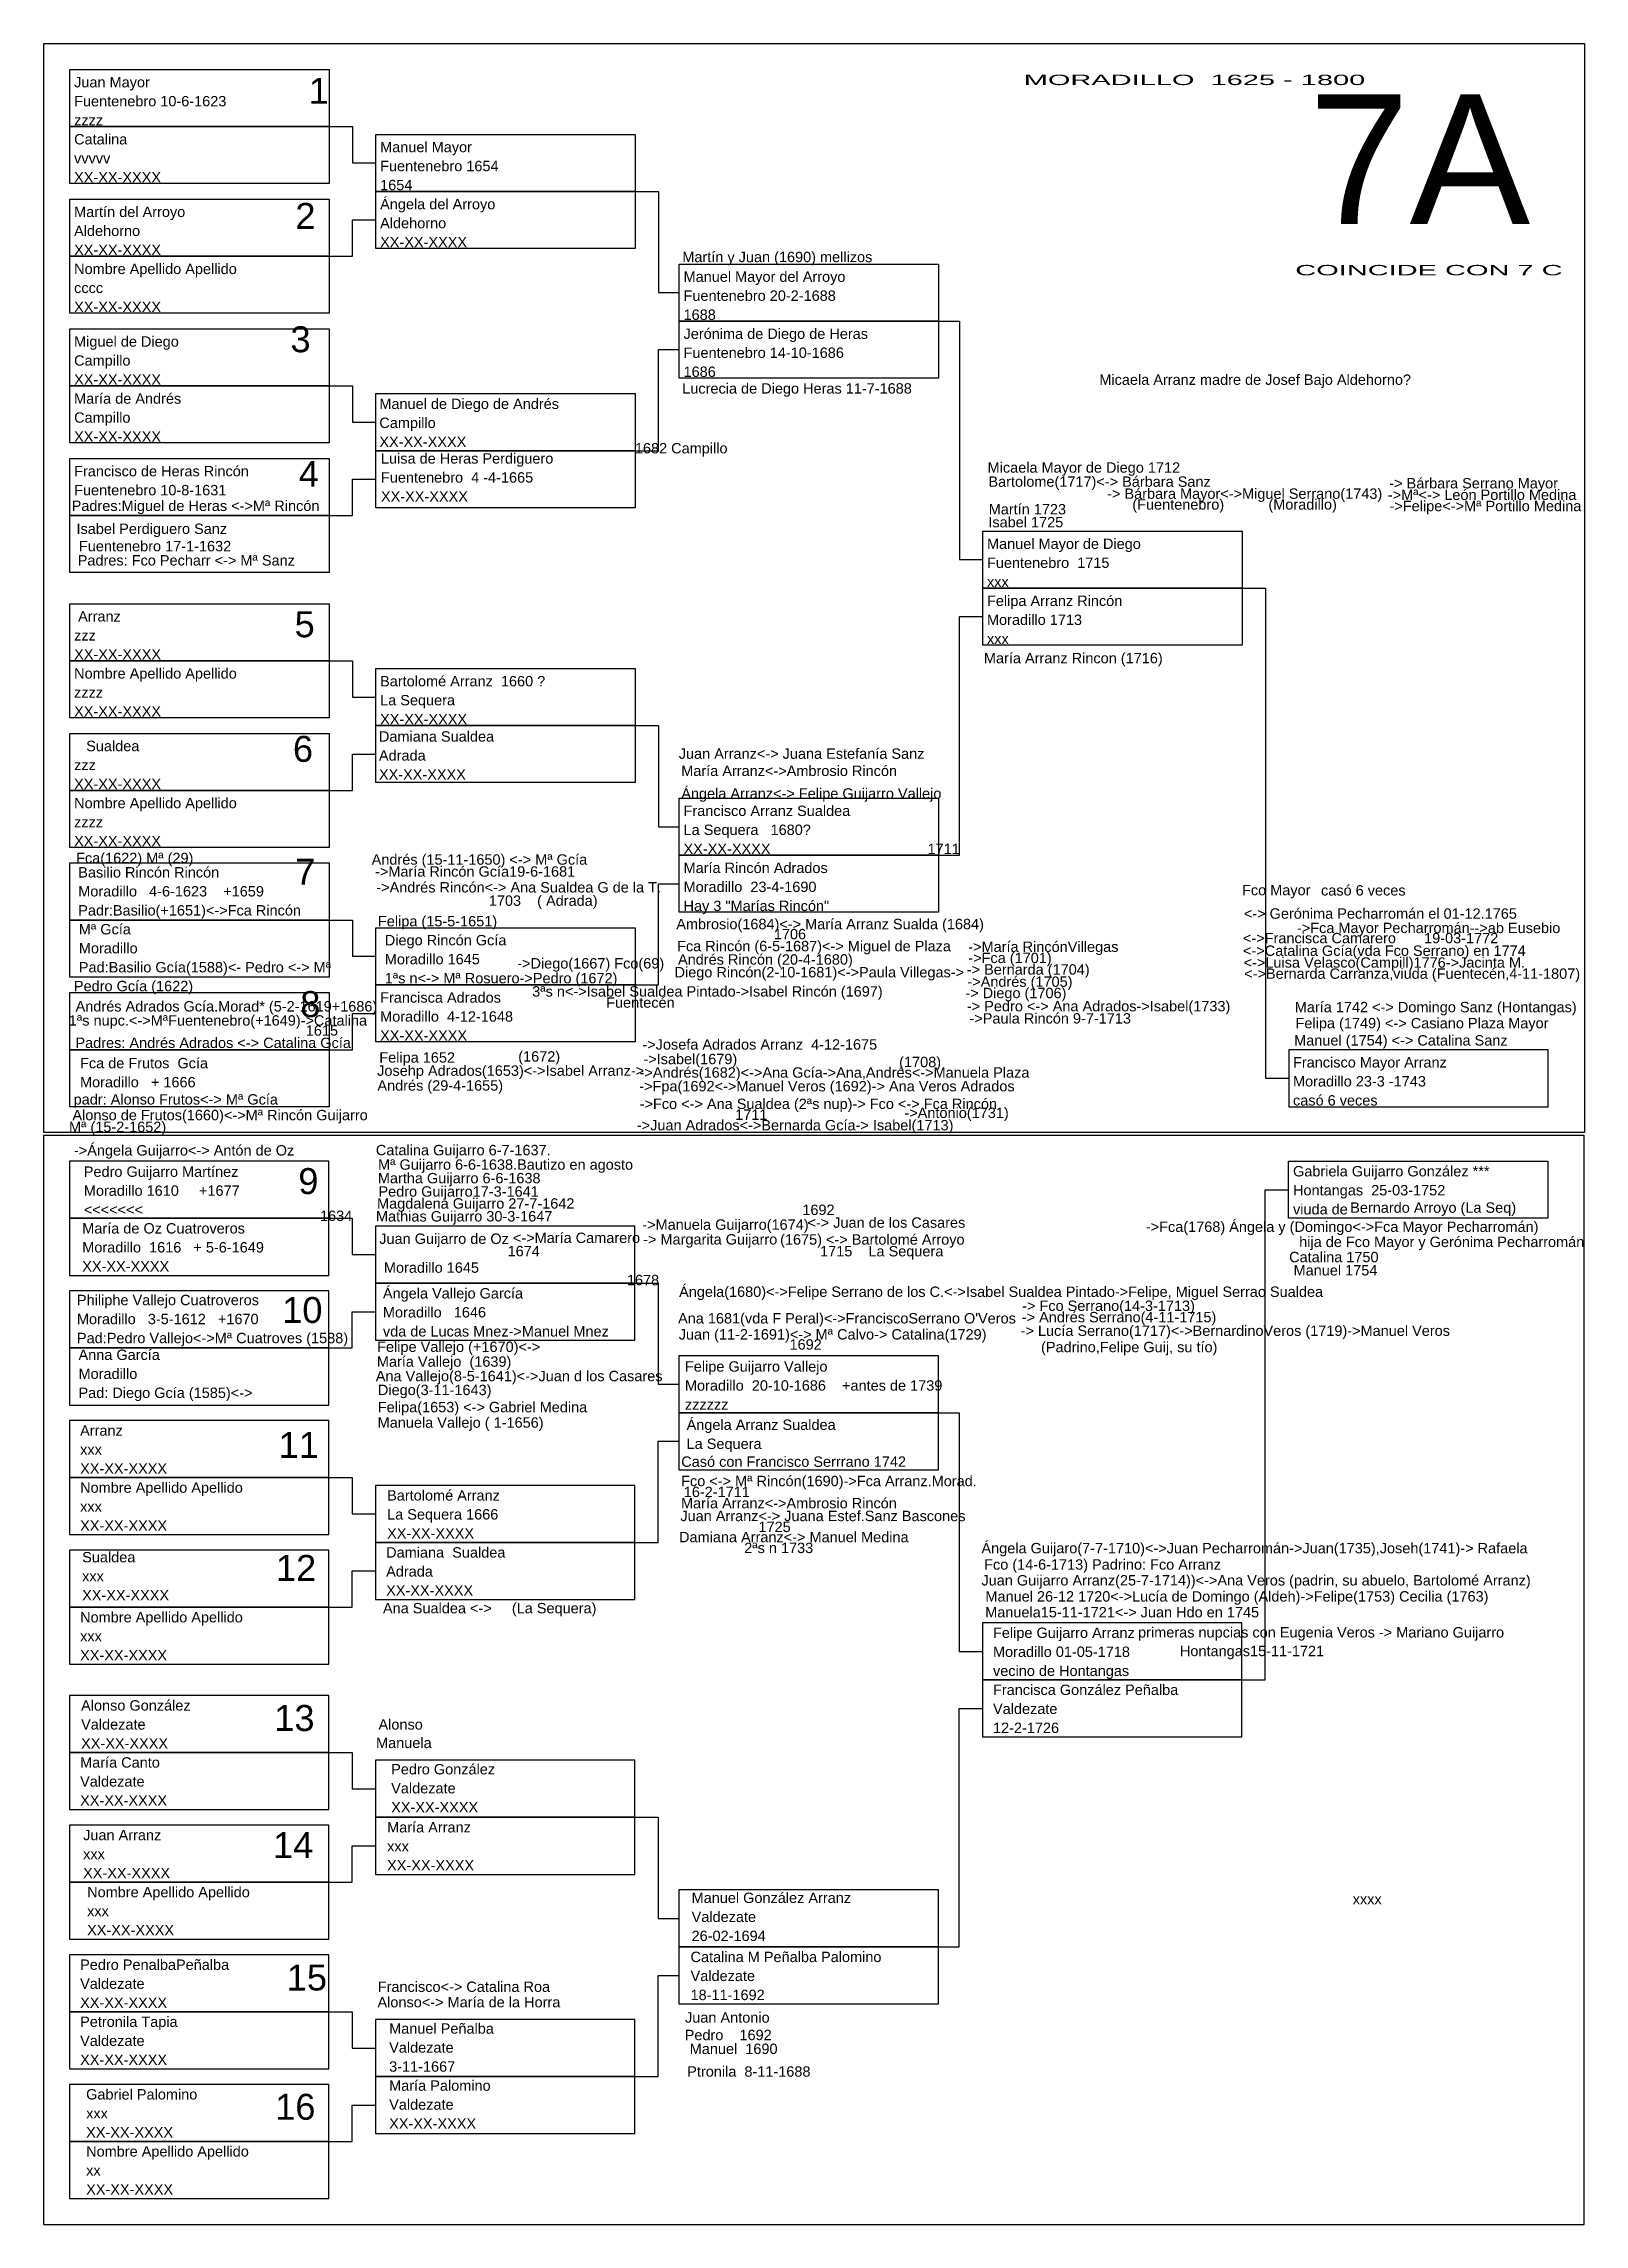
# Model space of a CAD drawing. Header units: millimetres. Extents: x -16844 to 23151, y -8543 to 4892.
# Drawn here: x -2630.9 to -2333.8, y 0 to 420.5 of the extents above; entities that cross this region are included whole.
import ezdxf
from ezdxf.enums import TextEntityAlignment as Align

# ---------------------------------------------------------------- set-up
doc = ezdxf.new("R2010")
doc.units = ezdxf.units.MM
doc.layers.add('González', color=160, linetype='Continuous')
doc.styles.add('Arial', font='arial.ttf', dxfattribs={"height": 0.01})

msp = doc.modelspace()

# ---------------------------------------------------------------- texts
at = {"style": 'Arial'}
for s, p in [('1', (-2575.86, 408.92)), ('2', (-2578.44, 384.8)), ('3', (-2579.38, 361.01)), ('4', (-2577.79, 335.06)), ('5', (-2578.59, 306.05)), ('6', (-2578.91, 282.03)), ('7', (-2578.47, 258.33)), ('8', (-2577.49, 232.81)), ('9', (-2577.87, 198.68)), ('10', (-2577.1, 173.82)), ('11', (-2577.78, 147.79)), ('12', (-2578.3, 124.09)), ('13', (-2578.63, 95.15)), ('14', (-2578.86, 70.64)), ('15', (-2576.22, 45.1)), ('16', (-2578.45, 20.18))]:
    msp.add_text(s, height=5, dxfattribs=at).set_placement(p, align=Align.RIGHT)
at = {"layer": 'González', "style": 'Arial'}
msp.add_text('7A', height=25, dxfattribs=at).set_placement((-2344.24, 385.72), align=Align.RIGHT)

# ---------------------------------------------------------------- blocks, each defined once
blk = doc.blocks.new('Hoja superior')
for points in [[(0, 210), (297, 210), (297, 0), (0, 0)], [(5, 205), (55, 205), (55, 194), (5, 194)], [(5, 194), (55, 194), (55, 183), (5, 183)], [(64, 192.5), (114, 192.5), (114, 181.5), (64, 181.5)], [(64, 181.5), (114, 181.5), (114, 170.5), (64, 170.5)], [(5, 180), (55, 180), (55, 169), (5, 169)], [(5, 169), (55, 169), (55, 158), (5, 158)], [(122.5, 167.5), (172.5, 167.5), (172.5, 156.5), (122.5, 156.5)], [(122.5, 156.5), (172.5, 156.5), (172.5, 145.5), (122.5, 145.5)], [(5, 155), (55, 155), (55, 144), (5, 144)], [(5, 144), (55, 144), (55, 133), (5, 133)], [(64, 142.5), (114, 142.5), (114, 131.5), (64, 131.5)], [(64, 131.5), (114, 131.5), (114, 120.5), (64, 120.5)], [(5, 130), (55, 130), (55, 119), (5, 119)], [(5, 119), (55, 119), (55, 108), (5, 108)], [(181, 116), (231, 116), (231, 105), (181, 105)], [(5, 102), (55, 102), (55, 91), (5, 91)], [(181, 105), (231, 105), (231, 94), (181, 94)], [(5, 91), (55, 91), (55, 80), (5, 80)], [(64, 89.5), (114, 89.5), (114, 78.5), (64, 78.5)], [(5, 77), (55, 77), (55, 66), (5, 66)], [(64, 78.5), (114, 78.5), (114, 67.5), (64, 67.5)], [(5, 66), (55, 66), (55, 55), (5, 55)], [(122.5, 64.5), (172.5, 64.5), (172.5, 53.5), (122.5, 53.5)], [(5, 52), (55, 52), (55, 41), (5, 41)], [(122.5, 53.5), (172.5, 53.5), (172.5, 42.5), (122.5, 42.5)], [(5, 41), (55, 41), (55, 30), (5, 30)], [(64, 39.5), (114, 39.5), (114, 28.5), (64, 28.5)], [(5, 27), (55, 27), (55, 16), (5, 16)], [(64, 28.5), (114, 28.5), (114, 17.5), (64, 17.5)], [(5, 16), (55, 16), (55, 5), (5, 5)], [(240, 5), (290, 5), (290, 16), (240, 16)]]:
    blk.add_lwpolyline(points, close=True)
for points in [[(55, 194), (59.5, 194), (59.5, 187), (64, 187)], [(114, 181.5), (118.5, 181.5), (118.5, 162), (122.5, 162)], [(55, 169), (59.5, 169), (59.5, 176), (64, 176)], [(172.5, 156.5), (176.5, 156.5), (176.5, 110.5), (181, 110.5)], [(114, 131.5), (118.5, 131.5), (118.5, 151), (122.5, 151)], [(55, 144), (59.5, 144), (59.5, 137), (64, 137)], [(55, 119), (59.5, 119), (59.5, 126), (64, 126)], [(231, 105), (235.5, 105), (235.5, 10.5), (240, 10.5)], [(172.5, 53.5), (176.5, 53.5), (176.5, 99.5), (181, 99.5)], [(55, 91), (59.5, 91), (59.5, 84), (64, 84)], [(114, 78.5), (118.5, 78.5), (118.5, 59), (122.5, 59)], [(55, 66), (59.5, 66), (59.5, 73), (64, 73)], [(114, 28.5), (118.5, 28.5), (118.5, 48), (122.5, 48)], [(55, 41), (59.5, 41), (59.5, 34), (64, 34)], [(55, 16), (59.5, 16), (59.5, 23), (64, 23)]]:
    blk.add_lwpolyline(points)
blk = doc.blocks.new('Hoja inferior')
for points in [[(0, -210), (297, -210), (297, 0), (0, 0)], [(5, -16), (55, -16), (55, -5), (5, -5)], [(240, -5), (290, -5), (290, -16), (240, -16)], [(5, -27), (55, -27), (55, -16), (5, -16)], [(64, -28.5), (114, -28.5), (114, -17.5), (64, -17.5)], [(64, -39.5), (114, -39.5), (114, -28.5), (64, -28.5)], [(5, -41), (55, -41), (55, -30), (5, -30)], [(5, -52), (55, -52), (55, -41), (5, -41)], [(122.5, -53.5), (172.5, -53.5), (172.5, -42.5), (122.5, -42.5)], [(122.5, -64.5), (172.5, -64.5), (172.5, -53.5), (122.5, -53.5)], [(5, -66), (55, -66), (55, -55), (5, -55)], [(5, -77), (55, -77), (55, -66), (5, -66)], [(64, -78.5), (114, -78.5), (114, -67.5), (64, -67.5)], [(64, -89.5), (114, -89.5), (114, -78.5), (64, -78.5)], [(5, -91), (55, -91), (55, -80), (5, -80)], [(5, -102), (55, -102), (55, -91), (5, -91)], [(181, -105), (231, -105), (231, -94), (181, -94)], [(181, -116), (231, -116), (231, -105), (181, -105)], [(5, -119), (55, -119), (55, -108), (5, -108)], [(5, -130), (55, -130), (55, -119), (5, -119)], [(64, -131.5), (114, -131.5), (114, -120.5), (64, -120.5)], [(5, -144), (55, -144), (55, -133), (5, -133)], [(64, -142.5), (114, -142.5), (114, -131.5), (64, -131.5)], [(5, -155), (55, -155), (55, -144), (5, -144)], [(122.5, -156.5), (172.5, -156.5), (172.5, -145.5), (122.5, -145.5)], [(5, -169), (55, -169), (55, -158), (5, -158)], [(122.5, -167.5), (172.5, -167.5), (172.5, -156.5), (122.5, -156.5)], [(5, -180), (55, -180), (55, -169), (5, -169)], [(64, -181.5), (114, -181.5), (114, -170.5), (64, -170.5)], [(5, -194), (55, -194), (55, -183), (5, -183)], [(64, -192.5), (114, -192.5), (114, -181.5), (64, -181.5)], [(5, -205), (55, -205), (55, -194), (5, -194)]]:
    blk.add_lwpolyline(points, close=True)
for points in [[(231, -105), (235.5, -105), (235.5, -10.5), (240, -10.5)], [(55, -16), (59.5, -16), (59.5, -23), (64, -23)], [(114, -28.5), (118.5, -28.5), (118.5, -48), (122.5, -48)], [(55, -41), (59.5, -41), (59.5, -34), (64, -34)], [(172.5, -53.5), (176.5, -53.5), (176.5, -99.5), (181, -99.5)], [(114, -78.5), (118.5, -78.5), (118.5, -59), (122.5, -59)], [(55, -66), (59.5, -66), (59.5, -73), (64, -73)], [(55, -91), (59.5, -91), (59.5, -84), (64, -84)], [(172.5, -156.5), (176.5, -156.5), (176.5, -110.5), (181, -110.5)], [(55, -119), (59.5, -119), (59.5, -126), (64, -126)], [(114, -131.5), (118.5, -131.5), (118.5, -151), (122.5, -151)], [(55, -144), (59.5, -144), (59.5, -137), (64, -137)], [(114, -181.5), (118.5, -181.5), (118.5, -162), (122.5, -162)], [(55, -169), (59.5, -169), (59.5, -176), (64, -176)], [(55, -194), (59.5, -194), (59.5, -187), (64, -187)]]:
    blk.add_lwpolyline(points)
blk = doc.blocks.new('Casilla')
at = {"style": 'Arial'}
for tag, p in [('NOMBRE', (0.88, 8.08)), ('LUGAR_NACIMIENTO', (0.88, 4.42)), ('FECHA', (0.88, 0.75))]:
    blk.add_attdef(tag, p, '', height=2, dxfattribs=at)
blk = doc.blocks.new('Hermanos')
at = {"style": 'Arial'}
blk.add_attdef('NOMBRE', (0, 0), '', height=2, dxfattribs=at)

# ---------------------------------------------------------------- block references
for name, p, values in [('Casilla', (-2625.86, 404), {'NOMBRE': 'Juan Mayor', 'LUGAR_NACIMIENTO': 'Fuentenebro 10-6-1623', 'FECHA': 'zzzz'}), ('Casilla', (-2625.86, 393), {'NOMBRE': 'Catalina', 'LUGAR_NACIMIENTO': 'vvvvv', 'FECHA': 'XX-XX-XXXX'}), ('Casilla', (-2566.86, 391.5), {'NOMBRE': 'Manuel Mayor', 'LUGAR_NACIMIENTO': 'Fuentenebro 1654', 'FECHA': '1654'}), ('Casilla', (-2566.86, 380.5), {'NOMBRE': 'Ángela del Arroyo', 'LUGAR_NACIMIENTO': 'Aldehorno', 'FECHA': 'XX-XX-XXXX'}), ('Casilla', (-2625.86, 379), {'NOMBRE': 'Martín del Arroyo', 'LUGAR_NACIMIENTO': 'Aldehorno', 'FECHA': 'XX-XX-XXXX'}), ('Hermanos', (-2507.72, 378.38), {'NOMBRE': 'Martín y Juan (1690) mellizos'}), ('Casilla', (-2625.86, 368), {'NOMBRE': 'Nombre Apellido Apellido', 'LUGAR_NACIMIENTO': 'cccc', 'FECHA': 'XX-XX-XXXX'}), ('Casilla', (-2508.36, 366.5), {'NOMBRE': 'Manuel Mayor del Arroyo', 'LUGAR_NACIMIENTO': 'Fuentenebro 20-2-1688', 'FECHA': '1688'}), ('Casilla', (-2625.86, 354), {'NOMBRE': 'Miguel de Diego', 'LUGAR_NACIMIENTO': 'Campillo', 'FECHA': 'XX-XX-XXXX'}), ('Casilla', (-2508.36, 355.5), {'NOMBRE': 'Jerónima de Diego de Heras', 'LUGAR_NACIMIENTO': 'Fuentenebro 14-10-1686', 'FECHA': '1686'}), ('Casilla', (-2625.86, 343), {'NOMBRE': 'María de Andrés', 'LUGAR_NACIMIENTO': 'Campillo', 'FECHA': 'XX-XX-XXXX'}), ('Casilla', (-2567.01, 341.98), {'NOMBRE': 'Manuel de Diego de Andrés', 'LUGAR_NACIMIENTO': 'Campillo', 'FECHA': 'XX-XX-XXXX'}), ('Casilla', (-2566.7, 331.45), {'NOMBRE': 'Luisa de Heras Perdiguero', 'LUGAR_NACIMIENTO': 'Fuentenebro  4 -4-1665', 'FECHA': 'XX-XX-XXXX'}), ('Hermanos', (-2516.86, 341.5), {'NOMBRE': '1682 Campillo'}), ('Hermanos', (-2448.86, 337.78), {'NOMBRE': 'Micaela Mayor de Diego 1712'}), ('Hermanos', (-2448.7, 335.06), {'NOMBRE': 'Bartolome(1717)<-> Bárbara Sanz'}), ('Hermanos', (-2625.45, 330.4), {'NOMBRE': 'Padres:Miguel de Heras <->Mª Rincón'}), ('Hermanos', (-2420.96, 330.66), {'NOMBRE': '(Fuentenebro)           (Moradillo)'}), ('Hermanos', (-2371.37, 330.36), {'NOMBRE': '->Felipe<->Mª Portillo Medina'}), ('Hermanos', (-2624.52, 325.97), {'NOMBRE': 'Isabel Perdiguero Sanz'}), ('Hermanos', (-2449.5, 327.24), {'NOMBRE': ' Isabel 1725'}), ('Hermanos', (-2449.42, 329.74), {'NOMBRE': ' Martín 1723'}), ('Hermanos', (-2624.05, 322.62), {'NOMBRE': 'Fuentenebro 17-1-1632'}), ('Casilla', (-2449.86, 315), {'NOMBRE': 'Manuel Mayor de Diego', 'LUGAR_NACIMIENTO': 'Fuentenebro  1715', 'FECHA': 'xxx'}), ('Hermanos', (-2624.28, 319.88), {'NOMBRE': 'Padres: Fco Pecharr <-> Mª Sanz'}), ('Casilla', (-2449.86, 304), {'NOMBRE': 'Felipa Arranz Rincón', 'LUGAR_NACIMIENTO': 'Moradillo 1713', 'FECHA': 'xxx'}), ('Casilla', (-2625.86, 301), {'NOMBRE': ' Arranz', 'LUGAR_NACIMIENTO': 'zzz', 'FECHA': 'XX-XX-XXXX'}), ('Hermanos', (-2449.57, 301.03), {'NOMBRE': 'María Arranz Rincon (1716)'}), ('Casilla', (-2625.86, 290), {'NOMBRE': 'Nombre Apellido Apellido', 'LUGAR_NACIMIENTO': 'zzzz', 'FECHA': 'XX-XX-XXXX'}), ('Casilla', (-2566.86, 288.5), {'NOMBRE': 'Bartolomé Arranz  1660 ?', 'LUGAR_NACIMIENTO': 'La Sequera', 'FECHA': 'XX-XX-XXXX'}), ('Casilla', (-2625.86, 276), {'NOMBRE': '   Sualdea', 'LUGAR_NACIMIENTO': 'zzz', 'FECHA': 'XX-XX-XXXX'}), ('Casilla', (-2567.09, 277.84), {'NOMBRE': 'Damiana Sualdea', 'LUGAR_NACIMIENTO': 'Adrada', 'FECHA': 'XX-XX-XXXX'}), ('Hermanos', (-2508.41, 282.61), {'NOMBRE': 'Juan Arranz<-> Juana Estefanía Sanz'}), ('Hermanos', (-2507.93, 279.29), {'NOMBRE': 'María Arranz<->Ambrosio Rincón'}), ('Casilla', (-2625.86, 265), {'NOMBRE': 'Nombre Apellido Apellido', 'LUGAR_NACIMIENTO': 'zzzz', 'FECHA': 'XX-XX-XXXX'}), ('Casilla', (-2508.36, 263.5), {'NOMBRE': 'Francisco Arranz Sualdea', 'LUGAR_NACIMIENTO': 'La Sequera   1680?', 'FECHA': 'XX-XX-XXXX                                       1711 '}), ('Casilla', (-2625.06, 251.64), {'NOMBRE': 'Basilio Rincón Rincón', 'LUGAR_NACIMIENTO': 'Moradillo   4-6-1623    +1659', 'FECHA': 'Padr:Basilio(+1651)<->Fca Rincón '}), ('Hermanos', (-2567.61, 262.19), {'NOMBRE': 'Andrés (15-11-1650) <-> Mª Gcía'}), ('Hermanos', (-2566.96, 259.88), {'NOMBRE': '->María Rincón Gcía19-6-1681'}), ('Casilla', (-2508.36, 252.5), {'NOMBRE': 'María Rincón Adrados', 'LUGAR_NACIMIENTO': 'Moradillo  23-4-1690', 'FECHA': 'Hay 3 "Marías Rincón"'}), ('Hermanos', (-2566.4, 250.3), {'NOMBRE': 'Felipa (15-5-1651)'}), ('Hermanos', (-2545.02, 254.26), {'NOMBRE': '1703    ( Adrada)'}), ('Hermanos', (-2399.46, 251.77), {'NOMBRE': '<-> Gerónima Pecharromán el 01-12.1765'}), ('Casilla', (-2624.95, 240.67), {'NOMBRE': 'Mª Gcía', 'LUGAR_NACIMIENTO': 'Moradillo', 'FECHA': 'Pad:Basilio Gcía(1588)<- Pedro <-> Mª'}), ('Casilla', (-2565.96, 238.56), {'NOMBRE': 'Diego Rincón Gcía  ', 'LUGAR_NACIMIENTO': 'Moradillo 1645                    ', 'FECHA': '1ªs n<-> Mª Rosuero->Pedro (1672)'}), ('Hermanos', (-2508.88, 249.75), {'NOMBRE': 'Ambrosio(1684)<-> María Arranz Sualda (1684)'}), ('Hermanos', (-2490.07, 247.81), {'NOMBRE': '1706'}), ('Hermanos', (-2401.19, 247.04), {'NOMBRE': '  <->Francisca Camarero       19-03-1772'}), ('Hermanos', (-2540.33, 242.17), {'NOMBRE': ' ->Diego(1667) Fco(69)'}), ('Hermanos', (-2452.59, 245.37), {'NOMBRE': '->María RincónVillegas '}), ('Hermanos', (-2452.58, 243.22), {'NOMBRE': '->Fca (1701)'}), ('Hermanos', (-2399.62, 244.61), {'NOMBRE': '<->Catalina Gcía(vda Fco Serrano) en 1774'}), ('Hermanos', (-2399.51, 242.33), {'NOMBRE': '<->Luisa Velasco(Campill)1776->Jacinta M.'}), ('Hermanos', (-2509.22, 240.46), {'NOMBRE': 'Diego Rincón(2-10-1681)<->Paula Villegas->'}), ('Hermanos', (-2452.87, 240.99), {'NOMBRE': '-> Bernarda (1704)'}), ('Hermanos', (-2452.76, 238.64), {'NOMBRE': '->Andrés (1705)'}), ('Hermanos', (-2399.39, 240.19), {'NOMBRE': '<->Bernarda Carranza,viuda (Fuentecén,4-11-1807)'}), ('Casilla', (-2566.86, 227.5), {'NOMBRE': 'Francisca Adrados', 'LUGAR_NACIMIENTO': 'Moradillo  4-12-1648', 'FECHA': 'XX-XX-XXXX'}), ('Hermanos', (-2522.4, 234.61), {'NOMBRE': 'Fuentecén'}), ('Hermanos', (-2453.15, 236.45), {'NOMBRE': '-> Diego (1706)'}), ('Hermanos', (-2452.85, 233.91), {'NOMBRE': '-> Pedro <-> Ana Adrados->Isabel(1733)'}), ('Hermanos', (-2452.36, 231.56), {'NOMBRE': '->Paula Rincón 9-7-1713'}), ('Hermanos', (-2624.72, 226.84), {'NOMBRE': 'Padres: Andrés Adrados <-> Catalina Gcía'}), ('Hermanos', (-2515.42, 226.53), {'NOMBRE': '->Josefa Adrados Arranz  4-12-1675'}), ('Hermanos', (-2389.76, 227.32), {'NOMBRE': 'Manuel (1754) <-> Catalina Sanz'}), ('Hermanos', (-2566.55, 221.48), {'NOMBRE': 'Josehp Adrados(1653)<->Isabel Arranz->'}), ('Hermanos', (-2566.14, 224.02), {'NOMBRE': 'Felipa 1652'}), ('Hermanos', (-2539.35, 224.22), {'NOMBRE': '(1672)'}), ('Hermanos', (-2515.23, 223.72), {'NOMBRE': '->Isabel(1679)'}), ('Hermanos', (-2465.91, 223.15), {'NOMBRE': '(1708)'}), ('Casilla', (-2390.86, 215), {'NOMBRE': 'Francisco Mayor Arranz', 'LUGAR_NACIMIENTO': 'Moradillo 23-3 -1743', 'FECHA': 'casó 6 veces'}), ('Hermanos', (-2566.5, 218.62), {'NOMBRE': 'Andrés (29-4-1655)'}), ('Hermanos', (-2625.3, 212.91), {'NOMBRE': 'Alonso de Frutos(1660)<->Mª Rincón Guijarro'}), ('Hermanos', (-2625.07, 215.94), {'NOMBRE': 'padr: Alonso Frutos<-> Mª Gcía'}), ('Hermanos', (-2497.53, 212.99), {'NOMBRE': '1711'}), ('Hermanos', (-2626.74, 210.64), {'NOMBRE': ' Mª (15-2-1652)'}), ('Hermanos', (-2516.48, 210.96), {'NOMBRE': '->Juan Adrados<->Bernarda Gcía-> Isabel(1713)'}), ('Hermanos', (-2625.01, 206.11), {'NOMBRE': '->Ángela Guijarro<-> Antón de Oz'}), ('Hermanos', (-2566.8, 206.16), {'NOMBRE': 'Catalina Guijarro 6-7-1637.'}), ('Casilla', (-2623.99, 193.92), {'NOMBRE': 'Pedro Guijarro Martínez', 'LUGAR_NACIMIENTO': 'Moradillo 1610     +1677', 'FECHA': '<<<<<<<'}), ('Hermanos', (-2566.42, 200.75), {'NOMBRE': 'Martha Guijarro 6-6-1638'}), ('Hermanos', (-2566.38, 203.37), {'NOMBRE': 'Mª Guijarro 6-6-1638.Bautizo en agosto'}), ('Hermanos', (-2566.57, 195.87), {'NOMBRE': 'Magdalena Guijarro 27-7-1642'}), ('Hermanos', (-2566.3, 198.18), {'NOMBRE': 'Pedro Guijarro17-3-1641'}), ('Hermanos', (-2591.54, 193.49), {'NOMBRE': '                  1634'}), ('Hermanos', (-2566.78, 193.39), {'NOMBRE': 'Mathias Guijarro 30-3-1647'}), ('Hermanos', (-2515.44, 191.79), {'NOMBRE': '->Manuela Guijarro(1674) '}), ('Hermanos', (-2498.55, 194.64), {'NOMBRE': '                  1692'}), ('Hermanos', (-2484.37, 192.18), {'NOMBRE': ' <-> Juan de los Casares'}), ('Casilla', (-2624.29, 182.99), {'NOMBRE': 'María de Oz Cuatroveros', 'LUGAR_NACIMIENTO': 'Moradillo  1616   + 5-6-1649', 'FECHA': 'XX-XX-XXXX'}), ('Hermanos', (-2541.94, 189.24), {'NOMBRE': '  <->María Camarero'}), ('Hermanos', (-2515.27, 188.95), {'NOMBRE': '-> Margarita Guijarro'}), ('Hermanos', (-2489.64, 188.92), {'NOMBRE': ' (1675) <-> Bartolomé Arroyo'}), ('Hermanos', (-2545.28, 186.68), {'NOMBRE': '     1674               '}), ('Hermanos', (-2488.14, 186.66), {'NOMBRE': '         1715    La Sequera'}), ('Hermanos', (-2390.73, 185.53), {'NOMBRE': 'Catalina 1750'}), ('Hermanos', (-2389.87, 182.98), {'NOMBRE': 'Manuel 1754'}), ('Casilla', (-2566.32, 170.46), {'NOMBRE': 'Ángela Vallejo García', 'LUGAR_NACIMIENTO': 'Moradillo   1646', 'FECHA': 'vda de Lucas Mnez->Manuel Mnez'}), ('Hermanos', (-2571.18, 181.1), {'NOMBRE': '                                                                    1678'}), ('Hermanos', (-2508.34, 178.85), {'NOMBRE': 'Ángela(1680)<->Felipe Serrano de los C.<->Isabel Sualdea Pintado->Felipe, Miguel Serrao Sualdea'}), ('Casilla', (-2625.31, 169.17), {'NOMBRE': 'Philiphe Vallejo Cuatroveros', 'LUGAR_NACIMIENTO': 'Moradillo   3-5-1612   +1670', 'FECHA': 'Pad:Pedro Vallejo<->Mª Cuatroves (1588)'}), ('Hermanos', (-2442.2, 176.14), {'NOMBRE': '-> Fco Serrano(14-3-1713)'}), ('Hermanos', (-2508.54, 173.72), {'NOMBRE': "Ana 1681(vda F Peral)<->FranciscoSerrano O'Veros"}), ('Hermanos', (-2508.42, 170.63), {'NOMBRE': 'Juan (11-2-1691)<-> Mª Calvo-> Catalina(1729)'}), ('Hermanos', (-2442.27, 173.95), {'NOMBRE': '-> Andrés Serrano(4-11-1715)'}), ('Casilla', (-2625.01, 158.61), {'NOMBRE': 'Anna García', 'LUGAR_NACIMIENTO': 'Moradillo                                    ', 'FECHA': 'Pad: Diego Gcía (1585)<->'}), ('Hermanos', (-2566.56, 168.23), {'NOMBRE': 'Felipe Vallejo (+1670)<->'}), ('Hermanos', (-2501.02, 168.68), {'NOMBRE': '                  1692'}), ('Hermanos', (-2438.56, 168.18), {'NOMBRE': '(Padrino,Felipe Guij, su tío)'}), ('Hermanos', (-2566.82, 162.59), {'NOMBRE': 'Ana Vallejo(8-5-1641)<->Juan d los Casares'}), ('Hermanos', (-2566.61, 165.38), {'NOMBRE': 'María Vallejo  (1639)'}), ('Casilla', (-2508.09, 156.35), {'NOMBRE': 'Felipe Guijarro Vallejo', 'LUGAR_NACIMIENTO': 'Moradillo  20-10-1686    +antes de 1739', 'FECHA': 'zzzzzz'}), ('Hermanos', (-2566.41, 159.91), {'NOMBRE': 'Diego(3-11-1643)'}), ('Hermanos', (-2566.46, 153.62), {'NOMBRE': 'Manuela Vallejo ( 1-1656)'}), ('Hermanos', (-2566.43, 156.6), {'NOMBRE': 'Felipa(1653) <-> Gabriel Medina '}), ('Casilla', (-2624.7, 144), {'NOMBRE': 'Arranz', 'LUGAR_NACIMIENTO': 'xxx', 'FECHA': 'XX-XX-XXXX'}), ('Hermanos', (-2507.92, 146.08), {'NOMBRE': 'Casó con Francisco Serrrano 1742'}), ('Casilla', (-2624.7, 133), {'NOMBRE': 'Nombre Apellido Apellido', 'LUGAR_NACIMIENTO': 'xxx', 'FECHA': 'XX-XX-XXXX'}), ('Casilla', (-2565.51, 131.5), {'NOMBRE': 'Bartolomé Arranz', 'LUGAR_NACIMIENTO': 'La Sequera 1666', 'FECHA': 'XX-XX-XXXX'}), ('Hermanos', (-2507.97, 138.07), {'NOMBRE': 'María Arranz<->Ambrosio Rincón'}), ('Hermanos', (-2507.44, 140.25), {'NOMBRE': '16-2-1711'}), ('Hermanos', (-2508.1, 135.61), {'NOMBRE': 'Juan Arranz<-> Juana Estef.Sanz Bascones'}), ('Hermanos', (-2507.01, 133.5), {'NOMBRE': '                  1725'}), ('Casilla', (-2565.7, 120.5), {'NOMBRE': 'Damiana  Sualdea', 'LUGAR_NACIMIENTO': 'Adrada', 'FECHA': 'XX-XX-XXXX'}), ('Hermanos', (-2495.79, 129.45), {'NOMBRE': '2ªs n 1733 '}), ('Hermanos', (-2450.05, 129.4), {'NOMBRE': 'Ángela Guijaro(7-7-1710)<->Juan Pecharromán->Juan(1735),Joseh(1741)-> Rafaela'}), ('Casilla', (-2624.31, 119.58), {'NOMBRE': 'Sualdea', 'LUGAR_NACIMIENTO': 'xxx', 'FECHA': 'XX-XX-XXXX'}), ('Hermanos', (-2449.53, 126.25), {'NOMBRE': 'Fco (14-6-1713) Padrino: Fco Arranz'}), ('Hermanos', (-2450.05, 123.2), {'NOMBRE': 'Juan Guijarro Arranz(25-7-1714))<->Ana Veros (padrin, su abuelo, Bartolomé Arranz)'}), ('Hermanos', (-2449.28, 120.1), {'NOMBRE': 'Manuel 26-12 1720<->Lucía de Domingo (Aldeh)->Felipe(1753) Cecilia (1763)'}), ('Casilla', (-2624.7, 108), {'NOMBRE': 'Nombre Apellido Apellido', 'LUGAR_NACIMIENTO': 'xxx', 'FECHA': 'XX-XX-XXXX'}), ('Hermanos', (-2449.33, 117.05), {'NOMBRE': 'Manuela15-11-1721<-> Juan Hdo en 1745'}), ('Casilla', (-2448.7, 105), {'NOMBRE': 'Felipe Guijarro Arranz', 'LUGAR_NACIMIENTO': 'Moradillo 01-05-1718 ', 'FECHA': 'vecino de Hontangas'}), ('Hermanos', (-2419.85, 113.17), {'NOMBRE': 'primeras nupcias con Eugenia Veros -> Mariano Guijarro'}), ('Hermanos', (-2438.95, 109.57), {'NOMBRE': '                                   Hontangas15-11-1721'}), ('Casilla', (-2624.51, 91), {'NOMBRE': 'Alonso González', 'LUGAR_NACIMIENTO': 'Valdezate', 'FECHA': 'XX-XX-XXXX'}), ('Casilla', (-2448.7, 94), {'NOMBRE': 'Francisca González Peñalba', 'LUGAR_NACIMIENTO': 'Valdezate', 'FECHA': '12-2-1726'}), ('Hermanos', (-2587.25, 95.41), {'NOMBRE': '                           Alonso'}), ('Hermanos', (-2575.3, 91.85), {'NOMBRE': '           Manuela'}), ('Casilla', (-2624.7, 80), {'NOMBRE': 'María Canto', 'LUGAR_NACIMIENTO': 'Valdezate', 'FECHA': 'XX-XX-XXXX'}), ('Casilla', (-2564.73, 78.69), {'NOMBRE': 'Pedro González', 'LUGAR_NACIMIENTO': 'Valdezate', 'FECHA': 'XX-XX-XXXX'}), ('Casilla', (-2624.12, 66), {'NOMBRE': 'Juan Arranz', 'LUGAR_NACIMIENTO': 'xxx', 'FECHA': 'XX-XX-XXXX'}), ('Casilla', (-2565.51, 67.5), {'NOMBRE': 'María Arranz', 'LUGAR_NACIMIENTO': 'xxx', 'FECHA': 'XX-XX-XXXX'}), ('Casilla', (-2623.35, 55), {'NOMBRE': 'Nombre Apellido Apellido', 'LUGAR_NACIMIENTO': 'xxx', 'FECHA': 'XX-XX-XXXX'}), ('Casilla', (-2506.81, 53.89), {'NOMBRE': 'Manuel González Arranz', 'LUGAR_NACIMIENTO': 'Valdezate ', 'FECHA': '26-02-1694'}), ('Hermanos', (-2378.47, 61.72), {'NOMBRE': 'xxxx'}), ('Casilla', (-2624.7, 41), {'NOMBRE': 'Pedro PenalbaPeñalba', 'LUGAR_NACIMIENTO': 'Valdezate', 'FECHA': 'XX-XX-XXXX'}), ('Casilla', (-2507.01, 42.5), {'NOMBRE': 'Catalina M Peñalba Palomino', 'LUGAR_NACIMIENTO': 'Valdezate', 'FECHA': '18-11-1692'}), ('Hermanos', (-2588.95, 44.83), {'NOMBRE': '                             Francisco<-> Catalina Roa'}), ('Hermanos', (-2588.22, 41.85), {'NOMBRE': '                            Alonso<-> María de la Horra'}), ('Casilla', (-2624.7, 30), {'NOMBRE': 'Petronila Tapia', 'LUGAR_NACIMIENTO': 'Valdezate', 'FECHA': 'XX-XX-XXXX'}), ('Casilla', (-2565.12, 28.69), {'NOMBRE': 'Manuel Peñalba', 'LUGAR_NACIMIENTO': 'Valdezate', 'FECHA': '3-11-1667'}), ('Hermanos', (-2507.2, 38.9), {'NOMBRE': 'Juan Antonio'}), ('Hermanos', (-2507.26, 35.52), {'NOMBRE': 'Pedro    1692'}), ('Hermanos', (-2506.29, 32.86), {'NOMBRE': 'Manuel  1690'}), ('Hermanos', (-2508.32, 28.48), {'NOMBRE': '  Ptronila  8-11-1688'}), ('Casilla', (-2623.54, 16), {'NOMBRE': 'Gabriel Palomino', 'LUGAR_NACIMIENTO': 'xxx', 'FECHA': 'XX-XX-XXXX'}), ('Casilla', (-2565.12, 17.69), {'NOMBRE': 'María Palomino', 'LUGAR_NACIMIENTO': 'Valdezate', 'FECHA': 'XX-XX-XXXX'}), ('Casilla', (-2623.54, 5), {'NOMBRE': 'Nombre Apellido Apellido', 'LUGAR_NACIMIENTO': 'xx', 'FECHA': 'XX-XX-XXXX'})]:
    msp.add_blockref(name, p).add_auto_attribs(values)
ref = msp.add_blockref('Hermanos', (-2441.89, 412.53))
ref.add_attrib('NOMBRE', 'MORADILLO  1625 - 1800', (-2441.89, 412.53), dxfattribs={"height": 2, "style": 'Arial', "width": 2})
ref = msp.add_blockref('Hermanos', (-2408.17, 375.84))
ref.add_attrib('NOMBRE', '            COINCIDE CON 7 C', (-2408.17, 375.84), dxfattribs={"color": 30, "height": 2, "style": 'Arial', "width": 2})
ref = msp.add_blockref('Casilla', (-2508.61, 344.95))
ref.add_attrib('NOMBRE', 'Lucrecia de Diego Heras 11-7-1688', (-2507.73, 353.03), dxfattribs={"color": 0, "height": 2, "style": 'Arial'})
ref = msp.add_blockref('Hermanos', (-2428.1, 354.72))
ref.add_attrib('NOMBRE', ' Micaela Arranz madre de Josef Bajo Aldehorno?', (-2428.1, 354.72), dxfattribs={"color": 2, "height": 2, "style": 'Arial'})
ref = msp.add_blockref('Casilla', (-2625.86, 329))
ref.add_attrib('NOMBRE', 'Francisco de Heras Rincón', (-2624.98, 337.08), dxfattribs={"height": 2, "style": 'Arial'})
ref.add_attrib('LUGAR_NACIMIENTO', 'Fuentenebro 10-8-1631', (-2624.98, 333.42), dxfattribs={"height": 2, "style": 'Arial'})
ref = msp.add_blockref('Hermanos', (-2371.42, 334.75))
ref.add_attrib('NOMBRE', '-> Bárbara Serrano Mayor ', (-2371.42, 334.75), dxfattribs={"color": 0, "height": 2, "style": 'Arial'})
ref = msp.add_blockref('Hermanos', (-2425.81, 332.74))
ref.add_attrib('NOMBRE', '-> Bárbara Mayor<->Miguel Serrano(1743)', (-2425.81, 332.74), dxfattribs={"color": 0, "height": 2, "style": 'Arial'})
ref = msp.add_blockref('Hermanos', (-2371.7, 332.52))
ref.add_attrib('NOMBRE', '->Mª<-> León Portillo Medina', (-2371.7, 332.52), dxfattribs={"color": 0, "height": 2, "style": 'Arial'})
ref = msp.add_blockref('Hermanos', (-2507.92, 274.93))
ref.add_attrib('NOMBRE', 'Ángela Arranz<-> Felipe Guijarro Vallejo', (-2507.92, 274.93), dxfattribs={"color": 3, "height": 2, "style": 'Arial'})
ref = msp.add_blockref('Casilla', (-2626.25, 261.73))
ref.add_attrib('FECHA', ' Fca(1622) Mª (29) ', (-2625.37, 262.48), dxfattribs={"height": 2, "style": 'Arial'})
ref = msp.add_blockref('Hermanos', (-2566.72, 256.83))
ref.add_attrib('NOMBRE', '->Andrés Rincón<-> Ana Sualdea G de la T.', (-2566.72, 256.83), dxfattribs={"color": 1, "height": 2, "style": 'Arial'})
ref = msp.add_blockref('Hermanos', (-2399.81, 256.3))
ref.add_attrib('NOMBRE', 'Fco Mayor', (-2399.81, 256.3), dxfattribs={"color": 161, "height": 2, "style": 'Arial'})
ref = msp.add_blockref('Casilla', (-2385.46, 255.5))
ref.add_attrib('FECHA', 'casó 6 veces', (-2384.58, 256.25), dxfattribs={"color": 140, "height": 2, "style": 'Arial'})
ref = msp.add_blockref('Hermanos', (-2389.22, 249))
ref.add_attrib('NOMBRE', '->Fca Mayor Pecharromán-->ab Eusebio', (-2389.22, 249), dxfattribs={"color": 3, "height": 2, "style": 'Arial'})
ref = msp.add_blockref('Hermanos', (-2508.55, 242.92))
ref.add_attrib('NOMBRE', 'Andrés Rincón (20-4-1680)', (-2508.55, 242.92), dxfattribs={"color": 1, "height": 2, "style": 'Arial'})
ref = msp.add_blockref('Hermanos', (-2508.73, 245.5))
ref.add_attrib('NOMBRE', 'Fca Rincón (6-5-1687)<-> Miguel de Plaza', (-2508.73, 245.5), dxfattribs={"color": 30, "height": 2, "style": 'Arial'})
ref = msp.add_blockref('Casilla', (-2625.9, 237.04))
ref.add_attrib('FECHA', 'Pedro Gcía (1622)', (-2625.02, 237.79), dxfattribs={"height": 2, "style": 'Arial'})
ref = msp.add_blockref('Casilla', (-2625.57, 225.79))
ref.add_attrib('NOMBRE', 'Andrés Adrados Gcía.Morad* (5-2-1619+1686)', (-2624.69, 233.88), dxfattribs={"height": 2, "style": 'Arial'})
ref = msp.add_blockref('Hermanos', (-2536.67, 236.76))
ref.add_attrib('NOMBRE', '3ªs n<->Isabel Sualdea Pintado->Isabel Rincón (1697)', (-2536.67, 236.76), dxfattribs={"color": 254, "height": 2, "style": 'Arial'})
ref = msp.add_blockref('Hermanos', (-2389.64, 233.74))
ref.add_attrib('NOMBRE', 'María 1742 <-> Domingo Sanz (Hontangas)', (-2389.64, 233.74), dxfattribs={"color": 6, "height": 2, "style": 'Arial'})
ref = msp.add_blockref('Hermanos', (-2626, 231.16))
ref.add_attrib('NOMBRE', '1ªs nupc.<->MªFuentenebro(+1649)->Catalina', (-2626, 231.16), dxfattribs={"color": 9, "height": 2, "style": 'Arial'})
ref = msp.add_blockref('Hermanos', (-2389.49, 230.64))
ref.add_attrib('NOMBRE', 'Felipa (1749) <-> Casiano Plaza Mayor', (-2389.49, 230.64), dxfattribs={"color": 30, "height": 2, "style": 'Arial'})
ref = msp.add_blockref('Hermanos', (-2580.31, 229.22))
ref.add_attrib('NOMBRE', '1615', (-2580.31, 229.22), dxfattribs={"color": 9, "height": 2, "style": 'Arial'})
ref = msp.add_blockref('Casilla', (-2624.71, 214.85))
ref.add_attrib('NOMBRE', 'Fca de Frutos  Gcía                           ', (-2623.84, 222.93), dxfattribs={"height": 2, "style": 'Arial'})
ref.add_attrib('LUGAR_NACIMIENTO', 'Moradillo   + 1666', (-2623.84, 219.26), dxfattribs={"height": 2, "style": 'Arial'})
ref = msp.add_blockref('Hermanos', (-2515.96, 221.12))
ref.add_attrib('NOMBRE', '->Andrés(1682)<->Ana Gcía->Ana,Andrés<->Manuela Plaza', (-2515.96, 221.12), dxfattribs={"color": 6, "height": 2, "style": 'Arial'})
ref = msp.add_blockref('Hermanos', (-2516.02, 218.48))
ref.add_attrib('NOMBRE', '->Fpa(1692<->Manuel Veros (1692)-> Ana Veros Adrados', (-2516.02, 218.48), dxfattribs={"color": 3, "height": 2, "style": 'Arial'})
ref = msp.add_blockref('Hermanos', (-2515.94, 215.08))
ref.add_attrib('NOMBRE', '->Fco <-> Ana Sualdea (2ªs nup)-> Fco <-> Fca Rincón', (-2515.94, 215.08), dxfattribs={"color": 30, "height": 2, "style": 'Arial'})
ref = msp.add_blockref('Hermanos', (-2464.9, 213.35))
ref.add_attrib('NOMBRE', '->Antonio(1731)', (-2464.9, 213.35), dxfattribs={"color": 30, "height": 2, "style": 'Arial'})
ref = msp.add_blockref('Casilla', (-2390.86, 194))
ref.add_attrib('NOMBRE', 'Gabriela Guijarro González ***', (-2389.98, 202.08), dxfattribs={"height": 2, "style": 'Arial'})
ref.add_attrib('LUGAR_NACIMIENTO', 'Hontangas  25-03-1752', (-2389.98, 198.42), dxfattribs={"height": 2, "style": 'Arial'})
ref.add_attrib('FECHA', 'viuda de', (-2389.98, 194.75), dxfattribs={"color": 4, "height": 2, "style": 'Arial'})
ref = msp.add_blockref('Hermanos', (-2418.35, 191.38))
ref.add_attrib('NOMBRE', '->Fca(1768) Ángela y (Domingo<->Fca Mayor Pecharromán)', (-2418.35, 191.38), dxfattribs={"color": 4, "height": 2, "style": 'Arial'})
ref = msp.add_blockref('Hermanos', (-2389.82, 195.07))
ref.add_attrib('NOMBRE', '              Bernardo Arroyo (La Seq)', (-2389.82, 195.07), dxfattribs={"color": 4, "height": 2, "style": 'Arial'})
ref = msp.add_blockref('Casilla', (-2567.02, 180.98))
ref.add_attrib('NOMBRE', 'Juan Guijarro de Oz', (-2566.15, 189.07), dxfattribs={"color": 3, "height": 2, "style": 'Arial'})
ref = msp.add_blockref('Hermanos', (-2388.79, 188.46))
ref.add_attrib('NOMBRE', 'hija de Fco Mayor y Gerónima Pecharromán', (-2388.79, 188.46), dxfattribs={"color": 4, "height": 2, "style": 'Arial'})
ref = msp.add_blockref('Casilla', (-2566.13, 179.09))
ref.add_attrib('LUGAR_NACIMIENTO', 'Moradillo 1645', (-2565.25, 183.5), dxfattribs={"height": 2, "style": 'Arial'})
ref = msp.add_blockref('Hermanos', (-2442.49, 171.33))
ref.add_attrib('NOMBRE', '-> Lucía Serrano(1717)<->BernardinoVeros (1719)->Manuel Veros', (-2442.49, 171.33), dxfattribs={"color": 9, "height": 2, "style": 'Arial'})
ref = msp.add_blockref('Casilla', (-2507.77, 145.11))
ref.add_attrib('NOMBRE', 'Ángela Arranz Sualdea', (-2506.89, 153.2), dxfattribs={"height": 2, "style": 'Arial'})
ref.add_attrib('LUGAR_NACIMIENTO', 'La Sequera', (-2506.89, 149.53), dxfattribs={"height": 2, "style": 'Arial'})
ref = msp.add_blockref('Hermanos', (-2507.95, 142.35))
ref.add_attrib('NOMBRE', 'Fco <-> Mª Rincón(1690)->Fca Arranz.Morad. ', (-2507.95, 142.35), dxfattribs={"color": 40, "height": 2, "style": 'Arial'})
ref = msp.add_blockref('Hermanos', (-2508.35, 131.54))
ref.add_attrib('NOMBRE', 'Damiana Arranz<-> Manuel Medina', (-2508.35, 131.54), dxfattribs={"color": 1, "height": 2, "style": 'Arial'})
ref = msp.add_blockref('Casilla', (-2566.31, 109.75))
ref.add_attrib('NOMBRE', 'Ana Sualdea <->     (La Sequera)', (-2565.43, 117.83), dxfattribs={"height": 2, "style": 'Arial'})
at = {"layer": 'González'}
for name, p in [('Hoja superior', (-2630.81, 210.52)), ('Hoja inferior', (-2630.86, 210))]:
    msp.add_blockref(name, p, dxfattribs=at)

msp.set_redraw_order([(e.dxf.handle, doc.entitydb.next_handle()) for e in msp.query("TEXT MTEXT ATTDEF DIMENSION ARC_DIMENSION")])  # texts and dimensions are drawn at this point

doc.saveas('drawing.dxf')
